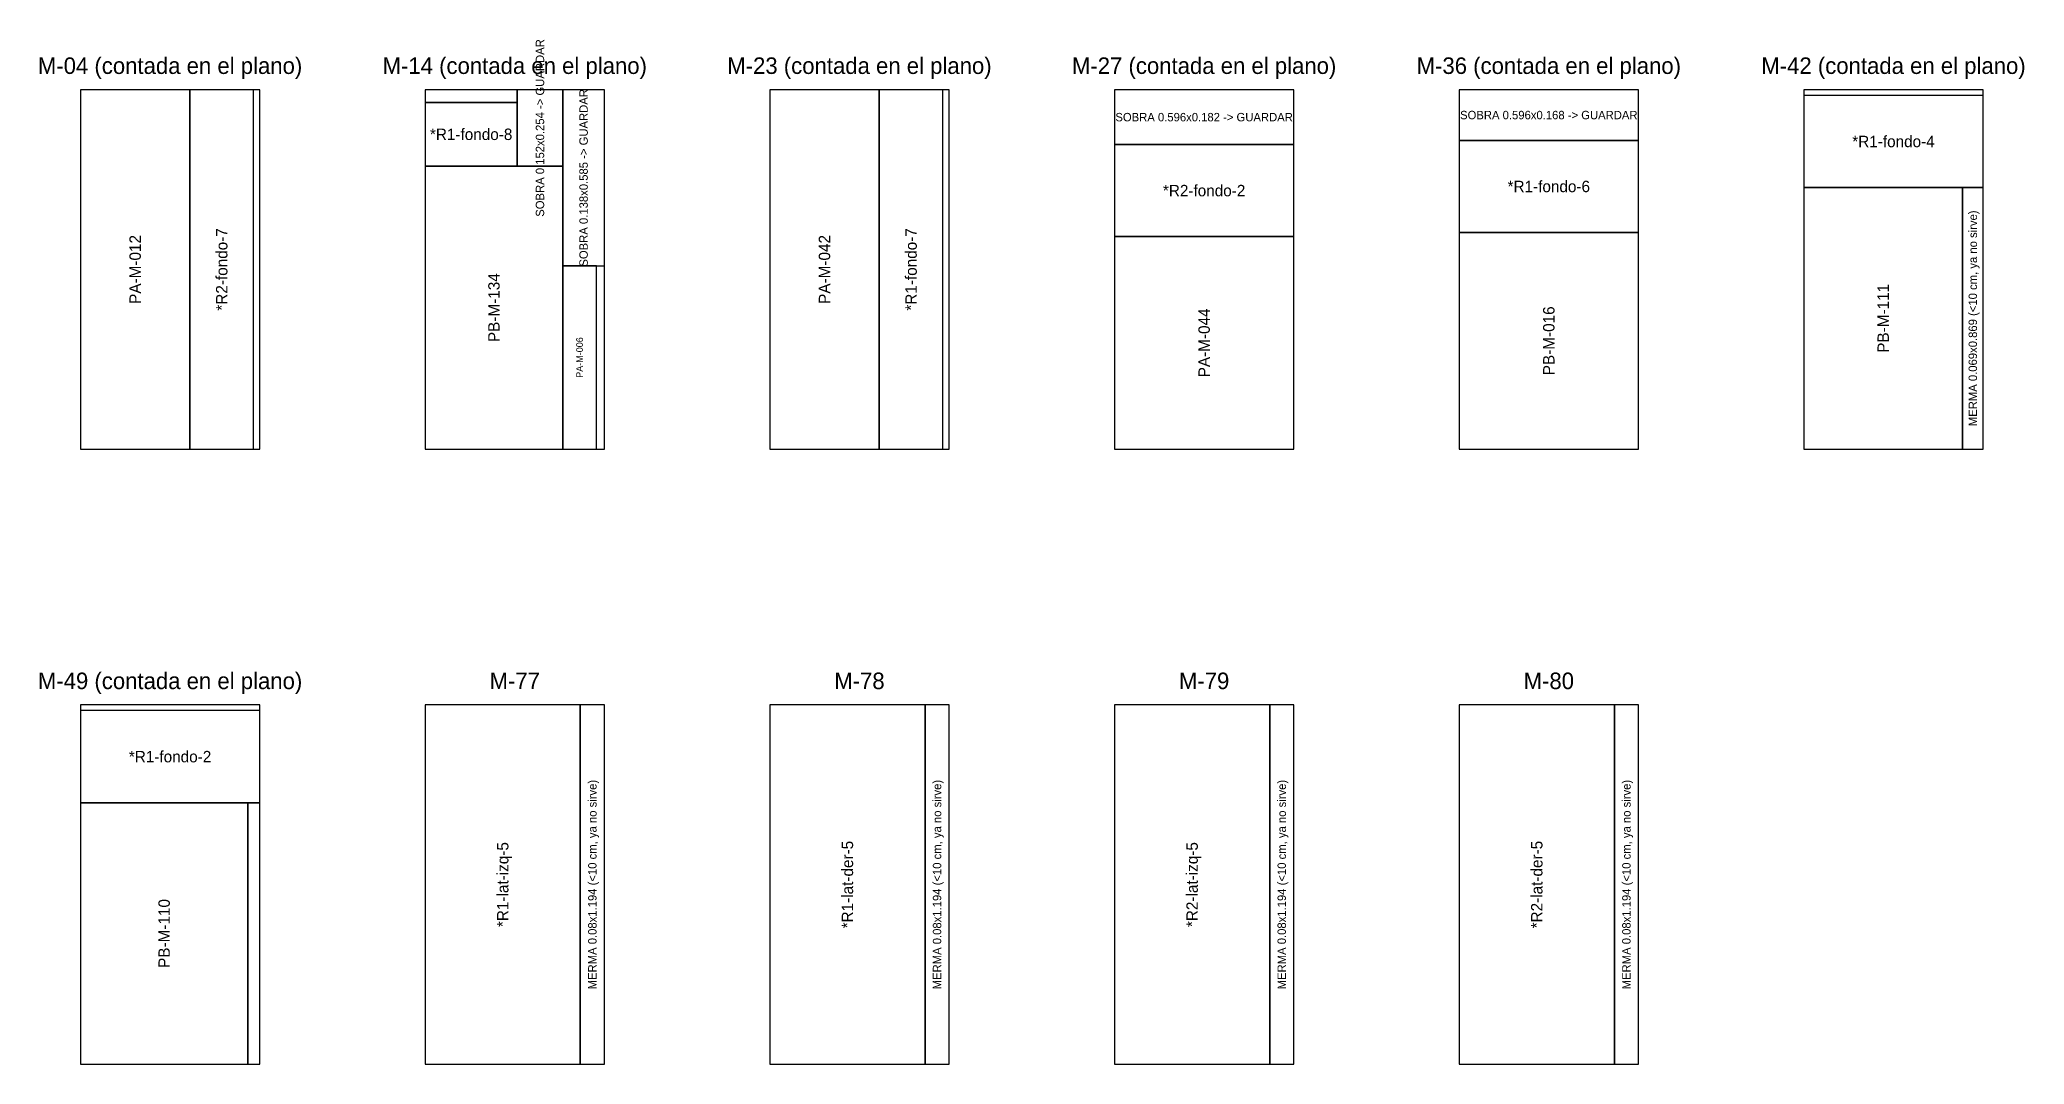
# Model space of a CAD drawing. Header units: metres. Extents: x 305.3 to 390.9, y -184.6 to -119.2.
# Drawn here: x 379.96 to 386.56, y -166.59 to -163.19 of the extents above; entities that cross this region are included whole.
import ezdxf
from ezdxf.enums import TextEntityAlignment as Align

# ---------------------------------------------------------------- set-up
doc = ezdxf.new("R2010")
doc.units = ezdxf.units.M
for name, color, linetype in [('ESCALERA-REGADERA-ZOCLO', 6, 'Continuous'), ('ESCALERA-REGADERA-ZOCLO-TEXTO', 7, 'Continuous'), ('MORET', 30, 'Continuous'), ('MORET-FALTANTES', 6, 'Continuous'), ('PLAN-CORTE-DESPERDICIO', 1, 'Continuous'), ('PLAN-CORTE-SOBRANTES', 2, 'Continuous')]:
    doc.layers.add(name, color=color, linetype=linetype)

msp = doc.modelspace()

# ---------------------------------------------------------------- texts
at = {"layer": 'ESCALERA-REGADERA-ZOCLO-TEXTO'}
for s, height, p in [('M-04 (contada en el plano)', 0.055, (380.3942, -163.2749)), ('M-14 (contada en el plano)', 0.055, (381.5402, -163.2749)), ('M-23 (contada en el plano)', 0.055, (382.6862, -163.2749)), ('M-27 (contada en el plano)', 0.055, (383.8322, -163.2749)), ('M-36 (contada en el plano)', 0.055, (384.9782, -163.2749)), ('M-42 (contada en el plano)', 0.055, (386.1242, -163.2749)), ('SOBRA 0.596x0.182 -> GUARDAR', 0.028, (383.8322, -163.4459)), ('SOBRA 0.596x0.168 -> GUARDAR', 0.028, (384.9782, -163.439)), ('*R1-fondo-8', 0.038, (381.3952, -163.5029)), ('*R1-fondo-4', 0.038, (386.1242, -163.5267)), ('*R2-fondo-2', 0.038, (383.8322, -163.6899)), ('*R1-fondo-6', 0.038, (384.9782, -163.6762)), ('M-49 (contada en el plano)', 0.055, (380.3942, -165.3189)), ('M-77', 0.055, (381.5402, -165.3189)), ('M-78', 0.055, (382.6862, -165.3189)), ('M-79', 0.055, (383.8322, -165.3189)), ('M-80', 0.055, (384.9782, -165.3189)), ('*R1-fondo-2', 0.038, (380.3942, -165.5707))]:
    msp.add_text(s, height=height, dxfattribs=at).set_placement(p, align=Align.MIDDLE_CENTER)
for s, height, p in [('SOBRA 0.152x0.254 -> GUARDAR', 0.028, (381.624, -163.4819)), ('SOBRA 0.138x0.585 -> GUARDAR', 0.028, (381.769, -163.6476)), ('MERMA 0.069x0.869 (<10 cm, ya no sirve)', 0.028, (386.3879, -164.1143)), ('*R2-fondo-7', 0.038, (380.5659, -163.9519)), ('*R1-fondo-7', 0.038, (382.8579, -163.9519)), ('PA-M-012', 0.038, (380.2781, -163.9519)), ('PA-M-042', 0.038, (382.57, -163.9519)), ('PB-M-134', 0.038, (381.471, -164.0789)), ('PB-M-111', 0.038, (386.09, -164.1143)), ('PA-M-044', 0.038, (383.8322, -164.1959)), ('PB-M-016', 0.038, (384.9782, -164.189)), ('PA-M-006', 0.02236, (381.7557, -164.2446)), ('MERMA 0.08x1.194 (<10 cm, ya no sirve)', 0.028, (381.7982, -165.9959)), ('MERMA 0.08x1.194 (<10 cm, ya no sirve)', 0.028, (382.9442, -165.9959)), ('MERMA 0.08x1.194 (<10 cm, ya no sirve)', 0.028, (384.0902, -165.9959)), ('MERMA 0.08x1.194 (<10 cm, ya no sirve)', 0.028, (385.2362, -165.9959)), ('*R1-lat-izq-5', 0.038, (381.5002, -165.9959)), ('*R1-lat-der-5', 0.038, (382.6462, -165.9959)), ('*R2-lat-izq-5', 0.038, (383.7922, -165.9959)), ('*R2-lat-der-5', 0.038, (384.9382, -165.9959)), ('PB-M-110', 0.038, (380.3744, -166.1583))]:
    msp.add_text(s, height=height, rotation=90, dxfattribs=at).set_placement(p, align=Align.MIDDLE_CENTER)

# ---------------------------------------------------------------- linework, layer by layer
at = {"layer": 'ESCALERA-REGADERA-ZOCLO'}
for points in [[(380.0962, -164.5489), (380.6922, -164.5489), (380.6922, -163.3549), (380.0962, -163.3549)], [(380.0962, -164.5489), (380.4599, -164.5489), (380.4599, -163.3549), (380.0962, -163.3549)], [(381.2422, -164.5489), (381.8382, -164.5489), (381.8382, -163.3549), (381.2422, -163.3549)], [(382.3882, -164.5489), (382.9842, -164.5489), (382.9842, -163.3549), (382.3882, -163.3549)], [(382.3882, -164.5489), (382.7519, -164.5489), (382.7519, -163.3549), (382.3882, -163.3549)], [(383.5342, -164.5489), (384.1302, -164.5489), (384.1302, -163.3549), (383.5342, -163.3549)], [(384.6802, -164.5489), (385.2762, -164.5489), (385.2762, -163.3549), (384.6802, -163.3549)], [(385.8262, -164.5489), (386.4222, -164.5489), (386.4222, -163.3549), (385.8262, -163.3549)], [(381.2422, -164.5489), (381.6998, -164.5489), (381.6998, -163.6089), (381.2422, -163.6089)], [(385.8262, -164.5489), (386.3537, -164.5489), (386.3537, -163.6797), (385.8262, -163.6797)], [(384.6802, -164.5489), (385.2762, -164.5489), (385.2762, -163.8292), (384.6802, -163.8292)], [(383.5342, -164.5489), (384.1302, -164.5489), (384.1302, -163.8429), (383.5342, -163.8429)], [(381.6998, -164.5489), (381.8116, -164.5489), (381.8116, -163.9403), (381.6998, -163.9403)], [(380.0962, -166.5929), (380.6922, -166.5929), (380.6922, -165.3989), (380.0962, -165.3989)], [(381.2422, -166.5929), (381.7582, -166.5929), (381.7582, -165.3989), (381.2422, -165.3989)], [(382.3882, -166.5929), (382.9042, -166.5929), (382.9042, -165.3989), (382.3882, -165.3989)], [(383.5342, -166.5929), (384.0502, -166.5929), (384.0502, -165.3989), (383.5342, -165.3989)], [(384.6802, -166.5929), (385.1962, -166.5929), (385.1962, -165.3989), (384.6802, -165.3989)], [(380.0962, -166.5929), (380.6526, -166.5929), (380.6526, -165.7237), (380.0962, -165.7237)]]:
    msp.add_lwpolyline(points, close=True, dxfattribs=at)
at = {"layer": 'MORET'}
for points in [[(381.2422, -166.5929), (381.8382, -166.5929), (381.8382, -165.3989), (381.2422, -165.3989)], [(382.3882, -166.5929), (382.9842, -166.5929), (382.9842, -165.3989), (382.3882, -165.3989)], [(383.5342, -166.5929), (384.1302, -166.5929), (384.1302, -165.3989), (383.5342, -165.3989)], [(384.6802, -166.5929), (385.2762, -166.5929), (385.2762, -165.3989), (384.6802, -165.3989)]]:
    msp.add_lwpolyline(points, close=True, dxfattribs=at)
at = {"layer": 'MORET-FALTANTES'}
for points in [[(380.4599, -164.5489), (380.6719, -164.5489), (380.6719, -163.3549), (380.4599, -163.3549)], [(382.7519, -164.5489), (382.9639, -164.5489), (382.9639, -163.3549), (382.7519, -163.3549)], [(385.8262, -163.6797), (386.4222, -163.6797), (386.4222, -163.3737), (385.8262, -163.3737)], [(381.2422, -163.6089), (381.5482, -163.6089), (381.5482, -163.3969), (381.2422, -163.3969)], [(383.5342, -163.8429), (384.1302, -163.8429), (384.1302, -163.5369), (383.5342, -163.5369)], [(384.6802, -163.8292), (385.2762, -163.8292), (385.2762, -163.5232), (384.6802, -163.5232)], [(380.0962, -165.7237), (380.6922, -165.7237), (380.6922, -165.4177), (380.0962, -165.4177)]]:
    msp.add_lwpolyline(points, close=True, dxfattribs=at)
at = {"layer": 'PLAN-CORTE-DESPERDICIO'}
for points in [[(381.2422, -163.3969), (381.5482, -163.3969), (381.5482, -163.3549), (381.2422, -163.3549)], [(386.3537, -164.5489), (386.4222, -164.5489), (386.4222, -163.6797), (386.3537, -163.6797)], [(381.7582, -166.5929), (381.8382, -166.5929), (381.8382, -165.3989), (381.7582, -165.3989)], [(382.9042, -166.5929), (382.9842, -166.5929), (382.9842, -165.3989), (382.9042, -165.3989)], [(384.0502, -166.5929), (384.1302, -166.5929), (384.1302, -165.3989), (384.0502, -165.3989)], [(385.1962, -166.5929), (385.2762, -166.5929), (385.2762, -165.3989), (385.1962, -165.3989)], [(380.6526, -166.5929), (380.6922, -166.5929), (380.6922, -165.7237), (380.6526, -165.7237)]]:
    msp.add_lwpolyline(points, close=True, dxfattribs=at)
at = {"layer": 'PLAN-CORTE-SOBRANTES'}
for points in [[(381.5482, -163.6089), (381.6998, -163.6089), (381.6998, -163.3549), (381.5482, -163.3549)], [(381.6998, -163.9403), (381.8382, -163.9403), (381.8382, -163.3549), (381.6998, -163.3549)], [(383.5342, -163.5369), (384.1302, -163.5369), (384.1302, -163.3549), (383.5342, -163.3549)], [(384.6802, -163.5232), (385.2762, -163.5232), (385.2762, -163.3549), (384.6802, -163.3549)]]:
    msp.add_lwpolyline(points, close=True, dxfattribs=at)

msp.set_redraw_order([(e.dxf.handle, doc.entitydb.next_handle()) for e in msp.query("TEXT MTEXT ATTDEF DIMENSION ARC_DIMENSION")])  # texts and dimensions are drawn at this point

doc.saveas('drawing.dxf')
